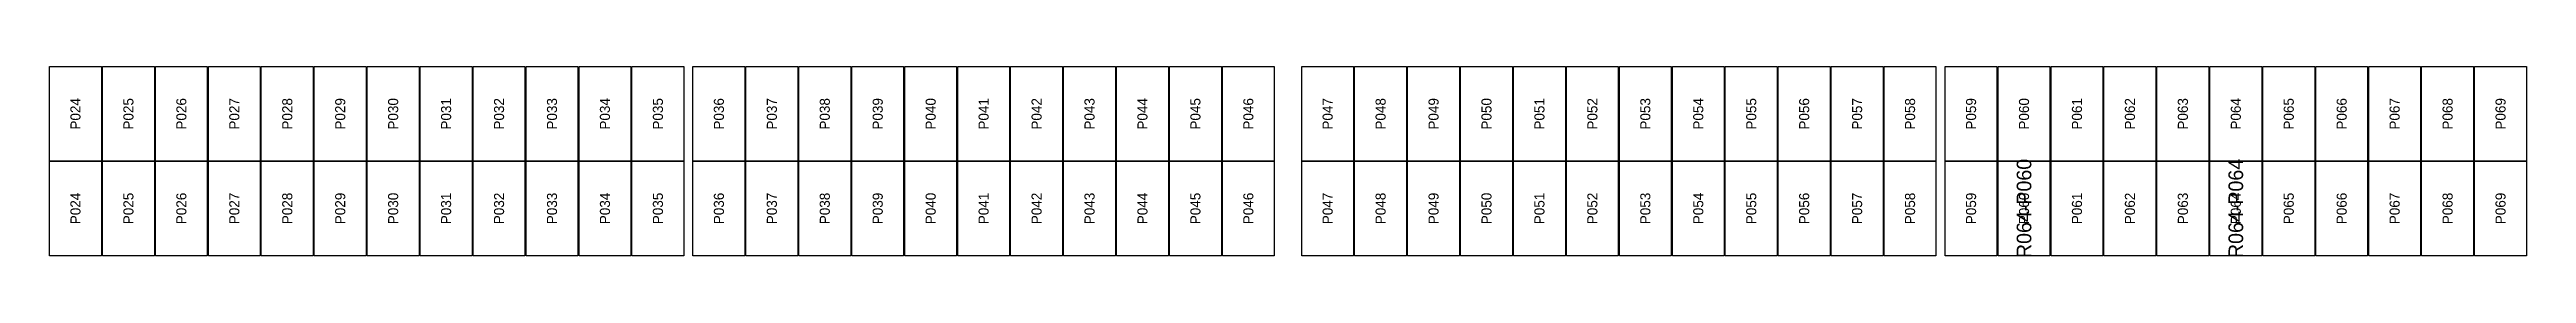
# Model space of a CAD drawing. Extents: x 296295 to 296770, y 651564 to 652121.
# Drawn here: x 296573.2 to 296627.4, y 651864.8 to 651868.9 of the extents above; entities that cross this region are included whole.
import ezdxf
from ezdxf.enums import TextEntityAlignment as Align

# ---------------------------------------------------------------- set-up
doc = ezdxf.new("R2010")
doc.units = 0

msp = doc.modelspace()

# ---------------------------------------------------------------- texts
at = {"layer": 'DEFECT_LABELS'}
for s, p in [('R064-P060', (296616.381, 651865.81)), ('R064-P064', (296621.013, 651865.81))]:
    msp.add_text(s, height=0.32, rotation=90, dxfattribs=at).set_placement(p, align=Align.MIDDLE_CENTER)
at = {"layer": 'PANEL_POSITION'}
for s, p in [('P024', (296573.765, 651867.873)), ('P025', (296574.923, 651867.873)), ('P026', (296576.081, 651867.873)), ('P027', (296577.239, 651867.873)), ('P028', (296578.397, 651867.873)), ('P029', (296579.555, 651867.873)), ('P030', (296580.713, 651867.873)), ('P031', (296581.871, 651867.873)), ('P032', (296583.029, 651867.873)), ('P033', (296584.187, 651867.873)), ('P034', (296585.345, 651867.873)), ('P035', (296586.503, 651867.873)), ('P036', (296587.837, 651867.873)), ('P037', (296588.995, 651867.873)), ('P038', (296590.153, 651867.873)), ('P039', (296591.311, 651867.873)), ('P040', (296592.469, 651867.873)), ('P041', (296593.627, 651867.873)), ('P042', (296594.785, 651867.873)), ('P043', (296595.943, 651867.873)), ('P044', (296597.101, 651867.873)), ('P045', (296598.259, 651867.873)), ('P046', (296599.417, 651867.873)), ('P047', (296601.151, 651867.873)), ('P048', (296602.309, 651867.873)), ('P049', (296603.467, 651867.873)), ('P050', (296604.625, 651867.873)), ('P051', (296605.783, 651867.873)), ('P052', (296606.941, 651867.873)), ('P053', (296608.099, 651867.873)), ('P054', (296609.257, 651867.873)), ('P055', (296610.415, 651867.873)), ('P056', (296611.573, 651867.873)), ('P057', (296612.731, 651867.873)), ('P058', (296613.889, 651867.873)), ('P059', (296615.223, 651867.873)), ('P060', (296616.381, 651867.873)), ('P061', (296617.539, 651867.873)), ('P062', (296618.697, 651867.873)), ('P063', (296619.855, 651867.873)), ('P064', (296621.013, 651867.873)), ('P065', (296622.171, 651867.873)), ('P066', (296623.329, 651867.873)), ('P067', (296624.487, 651867.873)), ('P068', (296625.645, 651867.873)), ('P069', (296626.803, 651867.873)), ('P024', (296573.765, 651865.81)), ('P025', (296574.923, 651865.81)), ('P026', (296576.081, 651865.81)), ('P027', (296577.239, 651865.81)), ('P028', (296578.397, 651865.81)), ('P029', (296579.555, 651865.81)), ('P030', (296580.713, 651865.81)), ('P031', (296581.871, 651865.81)), ('P032', (296583.029, 651865.81)), ('P033', (296584.187, 651865.81)), ('P034', (296585.345, 651865.81)), ('P035', (296586.503, 651865.81)), ('P036', (296587.837, 651865.81)), ('P037', (296588.995, 651865.81)), ('P038', (296590.153, 651865.81)), ('P039', (296591.311, 651865.81)), ('P040', (296592.469, 651865.81)), ('P041', (296593.627, 651865.81)), ('P042', (296594.785, 651865.81)), ('P043', (296595.943, 651865.81)), ('P044', (296597.101, 651865.81)), ('P045', (296598.259, 651865.81)), ('P046', (296599.417, 651865.81)), ('P047', (296601.151, 651865.81)), ('P048', (296602.309, 651865.81)), ('P049', (296603.467, 651865.81)), ('P050', (296604.625, 651865.81)), ('P051', (296605.783, 651865.81)), ('P052', (296606.941, 651865.81)), ('P053', (296608.099, 651865.81)), ('P054', (296609.257, 651865.81)), ('P055', (296610.415, 651865.81)), ('P056', (296611.573, 651865.81)), ('P057', (296612.731, 651865.81)), ('P058', (296613.889, 651865.81)), ('P059', (296615.223, 651865.81)), ('P060', (296616.381, 651865.81)), ('P061', (296617.539, 651865.81)), ('P062', (296618.697, 651865.81)), ('P063', (296619.855, 651865.81)), ('P064', (296621.013, 651865.81)), ('P065', (296622.171, 651865.81)), ('P066', (296623.329, 651865.81)), ('P067', (296624.487, 651865.81)), ('P068', (296625.645, 651865.81)), ('P069', (296626.803, 651865.81))]:
    msp.add_text(s, height=0.22, rotation=90, dxfattribs=at).set_placement(p, align=Align.MIDDLE_CENTER)

# ---------------------------------------------------------------- linework, layer by layer
at = {"layer": 'DEFECTIVE_PANELS'}
for points in [[(296615.814, 651866.842), (296616.948, 651866.842), (296616.948, 651864.779), (296615.814, 651864.779)], [(296620.446, 651866.842), (296621.58, 651866.842), (296621.58, 651864.779), (296620.446, 651864.779)]]:
    msp.add_lwpolyline(points, close=True, dxfattribs=at)
at = {"layer": 'PANELS_MASTER'}
for points in [[(296573.198, 651868.905), (296574.332, 651868.905), (296574.332, 651866.842), (296573.198, 651866.842)], [(296574.356, 651868.905), (296575.49, 651868.905), (296575.49, 651866.842), (296574.356, 651866.842)], [(296575.514, 651868.905), (296576.648, 651868.905), (296576.648, 651866.842), (296575.514, 651866.842)], [(296576.672, 651868.905), (296577.806, 651868.905), (296577.806, 651866.842), (296576.672, 651866.842)], [(296577.83, 651868.905), (296578.964, 651868.905), (296578.964, 651866.842), (296577.83, 651866.842)], [(296578.988, 651868.905), (296580.122, 651868.905), (296580.122, 651866.842), (296578.988, 651866.842)], [(296580.146, 651868.905), (296581.28, 651868.905), (296581.28, 651866.842), (296580.146, 651866.842)], [(296581.304, 651868.905), (296582.438, 651868.905), (296582.438, 651866.842), (296581.304, 651866.842)], [(296582.462, 651868.905), (296583.596, 651868.905), (296583.596, 651866.842), (296582.462, 651866.842)], [(296583.62, 651868.905), (296584.754, 651868.905), (296584.754, 651866.842), (296583.62, 651866.842)], [(296584.778, 651868.905), (296585.912, 651868.905), (296585.912, 651866.842), (296584.778, 651866.842)], [(296585.936, 651868.905), (296587.07, 651868.905), (296587.07, 651866.842), (296585.936, 651866.842)], [(296587.27, 651868.905), (296588.404, 651868.905), (296588.404, 651866.842), (296587.27, 651866.842)], [(296588.428, 651868.905), (296589.562, 651868.905), (296589.562, 651866.842), (296588.428, 651866.842)], [(296589.586, 651868.905), (296590.72, 651868.905), (296590.72, 651866.842), (296589.586, 651866.842)], [(296590.744, 651868.905), (296591.878, 651868.905), (296591.878, 651866.842), (296590.744, 651866.842)], [(296591.902, 651868.905), (296593.036, 651868.905), (296593.036, 651866.842), (296591.902, 651866.842)], [(296593.06, 651868.905), (296594.194, 651868.905), (296594.194, 651866.842), (296593.06, 651866.842)], [(296594.218, 651868.905), (296595.352, 651868.905), (296595.352, 651866.842), (296594.218, 651866.842)], [(296595.376, 651868.905), (296596.51, 651868.905), (296596.51, 651866.842), (296595.376, 651866.842)], [(296596.534, 651868.905), (296597.668, 651868.905), (296597.668, 651866.842), (296596.534, 651866.842)], [(296597.692, 651868.905), (296598.826, 651868.905), (296598.826, 651866.842), (296597.692, 651866.842)], [(296598.85, 651868.905), (296599.984, 651868.905), (296599.984, 651866.842), (296598.85, 651866.842)], [(296600.584, 651868.905), (296601.718, 651868.905), (296601.718, 651866.842), (296600.584, 651866.842)], [(296601.742, 651868.905), (296602.876, 651868.905), (296602.876, 651866.842), (296601.742, 651866.842)], [(296602.9, 651868.905), (296604.034, 651868.905), (296604.034, 651866.842), (296602.9, 651866.842)], [(296604.058, 651868.905), (296605.192, 651868.905), (296605.192, 651866.842), (296604.058, 651866.842)], [(296605.216, 651868.905), (296606.35, 651868.905), (296606.35, 651866.842), (296605.216, 651866.842)], [(296606.374, 651868.905), (296607.508, 651868.905), (296607.508, 651866.842), (296606.374, 651866.842)], [(296607.532, 651868.905), (296608.666, 651868.905), (296608.666, 651866.842), (296607.532, 651866.842)], [(296608.69, 651868.905), (296609.824, 651868.905), (296609.824, 651866.842), (296608.69, 651866.842)], [(296609.848, 651868.905), (296610.982, 651868.905), (296610.982, 651866.842), (296609.848, 651866.842)], [(296611.006, 651868.905), (296612.14, 651868.905), (296612.14, 651866.842), (296611.006, 651866.842)], [(296612.164, 651868.905), (296613.298, 651868.905), (296613.298, 651866.842), (296612.164, 651866.842)], [(296613.322, 651868.905), (296614.456, 651868.905), (296614.456, 651866.842), (296613.322, 651866.842)], [(296614.656, 651868.905), (296615.79, 651868.905), (296615.79, 651866.842), (296614.656, 651866.842)], [(296615.814, 651868.905), (296616.948, 651868.905), (296616.948, 651866.842), (296615.814, 651866.842)], [(296616.972, 651868.905), (296618.106, 651868.905), (296618.106, 651866.842), (296616.972, 651866.842)], [(296618.13, 651868.905), (296619.264, 651868.905), (296619.264, 651866.842), (296618.13, 651866.842)], [(296619.288, 651868.905), (296620.422, 651868.905), (296620.422, 651866.842), (296619.288, 651866.842)], [(296620.446, 651868.905), (296621.58, 651868.905), (296621.58, 651866.842), (296620.446, 651866.842)], [(296621.604, 651868.905), (296622.738, 651868.905), (296622.738, 651866.842), (296621.604, 651866.842)], [(296622.762, 651868.905), (296623.896, 651868.905), (296623.896, 651866.842), (296622.762, 651866.842)], [(296623.92, 651868.905), (296625.054, 651868.905), (296625.054, 651866.842), (296623.92, 651866.842)], [(296625.078, 651868.905), (296626.212, 651868.905), (296626.212, 651866.842), (296625.078, 651866.842)], [(296626.236, 651868.905), (296627.37, 651868.905), (296627.37, 651866.842), (296626.236, 651866.842)], [(296573.198, 651866.842), (296574.332, 651866.842), (296574.332, 651864.779), (296573.198, 651864.779)], [(296574.356, 651866.842), (296575.49, 651866.842), (296575.49, 651864.779), (296574.356, 651864.779)], [(296575.514, 651866.842), (296576.648, 651866.842), (296576.648, 651864.779), (296575.514, 651864.779)], [(296576.672, 651866.842), (296577.806, 651866.842), (296577.806, 651864.779), (296576.672, 651864.779)], [(296577.83, 651866.842), (296578.964, 651866.842), (296578.964, 651864.779), (296577.83, 651864.779)], [(296578.988, 651866.842), (296580.122, 651866.842), (296580.122, 651864.779), (296578.988, 651864.779)], [(296580.146, 651866.842), (296581.28, 651866.842), (296581.28, 651864.779), (296580.146, 651864.779)], [(296581.304, 651866.842), (296582.438, 651866.842), (296582.438, 651864.779), (296581.304, 651864.779)], [(296582.462, 651866.842), (296583.596, 651866.842), (296583.596, 651864.779), (296582.462, 651864.779)], [(296583.62, 651866.842), (296584.754, 651866.842), (296584.754, 651864.779), (296583.62, 651864.779)], [(296584.778, 651866.842), (296585.912, 651866.842), (296585.912, 651864.779), (296584.778, 651864.779)], [(296585.936, 651866.842), (296587.07, 651866.842), (296587.07, 651864.779), (296585.936, 651864.779)], [(296587.27, 651866.842), (296588.404, 651866.842), (296588.404, 651864.779), (296587.27, 651864.779)], [(296588.428, 651866.842), (296589.562, 651866.842), (296589.562, 651864.779), (296588.428, 651864.779)], [(296589.586, 651866.842), (296590.72, 651866.842), (296590.72, 651864.779), (296589.586, 651864.779)], [(296590.744, 651866.842), (296591.878, 651866.842), (296591.878, 651864.779), (296590.744, 651864.779)], [(296591.902, 651866.842), (296593.036, 651866.842), (296593.036, 651864.779), (296591.902, 651864.779)], [(296593.06, 651866.842), (296594.194, 651866.842), (296594.194, 651864.779), (296593.06, 651864.779)], [(296594.218, 651866.842), (296595.352, 651866.842), (296595.352, 651864.779), (296594.218, 651864.779)], [(296595.376, 651866.842), (296596.51, 651866.842), (296596.51, 651864.779), (296595.376, 651864.779)], [(296596.534, 651866.842), (296597.668, 651866.842), (296597.668, 651864.779), (296596.534, 651864.779)], [(296597.692, 651866.842), (296598.826, 651866.842), (296598.826, 651864.779), (296597.692, 651864.779)], [(296598.85, 651866.842), (296599.984, 651866.842), (296599.984, 651864.779), (296598.85, 651864.779)], [(296600.584, 651866.842), (296601.718, 651866.842), (296601.718, 651864.779), (296600.584, 651864.779)], [(296601.742, 651866.842), (296602.876, 651866.842), (296602.876, 651864.779), (296601.742, 651864.779)], [(296602.9, 651866.842), (296604.034, 651866.842), (296604.034, 651864.779), (296602.9, 651864.779)], [(296604.058, 651866.842), (296605.192, 651866.842), (296605.192, 651864.779), (296604.058, 651864.779)], [(296605.216, 651866.842), (296606.35, 651866.842), (296606.35, 651864.779), (296605.216, 651864.779)], [(296606.374, 651866.842), (296607.508, 651866.842), (296607.508, 651864.779), (296606.374, 651864.779)], [(296607.532, 651866.842), (296608.666, 651866.842), (296608.666, 651864.779), (296607.532, 651864.779)], [(296608.69, 651866.842), (296609.824, 651866.842), (296609.824, 651864.779), (296608.69, 651864.779)], [(296609.848, 651866.842), (296610.982, 651866.842), (296610.982, 651864.779), (296609.848, 651864.779)], [(296611.006, 651866.842), (296612.14, 651866.842), (296612.14, 651864.779), (296611.006, 651864.779)], [(296612.164, 651866.842), (296613.298, 651866.842), (296613.298, 651864.779), (296612.164, 651864.779)], [(296613.322, 651866.842), (296614.456, 651866.842), (296614.456, 651864.779), (296613.322, 651864.779)], [(296614.656, 651866.842), (296615.79, 651866.842), (296615.79, 651864.779), (296614.656, 651864.779)], [(296616.972, 651866.842), (296618.106, 651866.842), (296618.106, 651864.779), (296616.972, 651864.779)], [(296618.13, 651866.842), (296619.264, 651866.842), (296619.264, 651864.779), (296618.13, 651864.779)], [(296619.288, 651866.842), (296620.422, 651866.842), (296620.422, 651864.779), (296619.288, 651864.779)], [(296621.604, 651866.842), (296622.738, 651866.842), (296622.738, 651864.779), (296621.604, 651864.779)], [(296622.762, 651866.842), (296623.896, 651866.842), (296623.896, 651864.779), (296622.762, 651864.779)], [(296623.92, 651866.842), (296625.054, 651866.842), (296625.054, 651864.779), (296623.92, 651864.779)], [(296625.078, 651866.842), (296626.212, 651866.842), (296626.212, 651864.779), (296625.078, 651864.779)], [(296626.236, 651866.842), (296627.37, 651866.842), (296627.37, 651864.779), (296626.236, 651864.779)]]:
    msp.add_lwpolyline(points, close=True, dxfattribs=at)

msp.set_redraw_order([(e.dxf.handle, doc.entitydb.next_handle()) for e in msp.query("TEXT MTEXT ATTDEF DIMENSION ARC_DIMENSION")])  # texts and dimensions are drawn at this point

doc.saveas('drawing.dxf')
